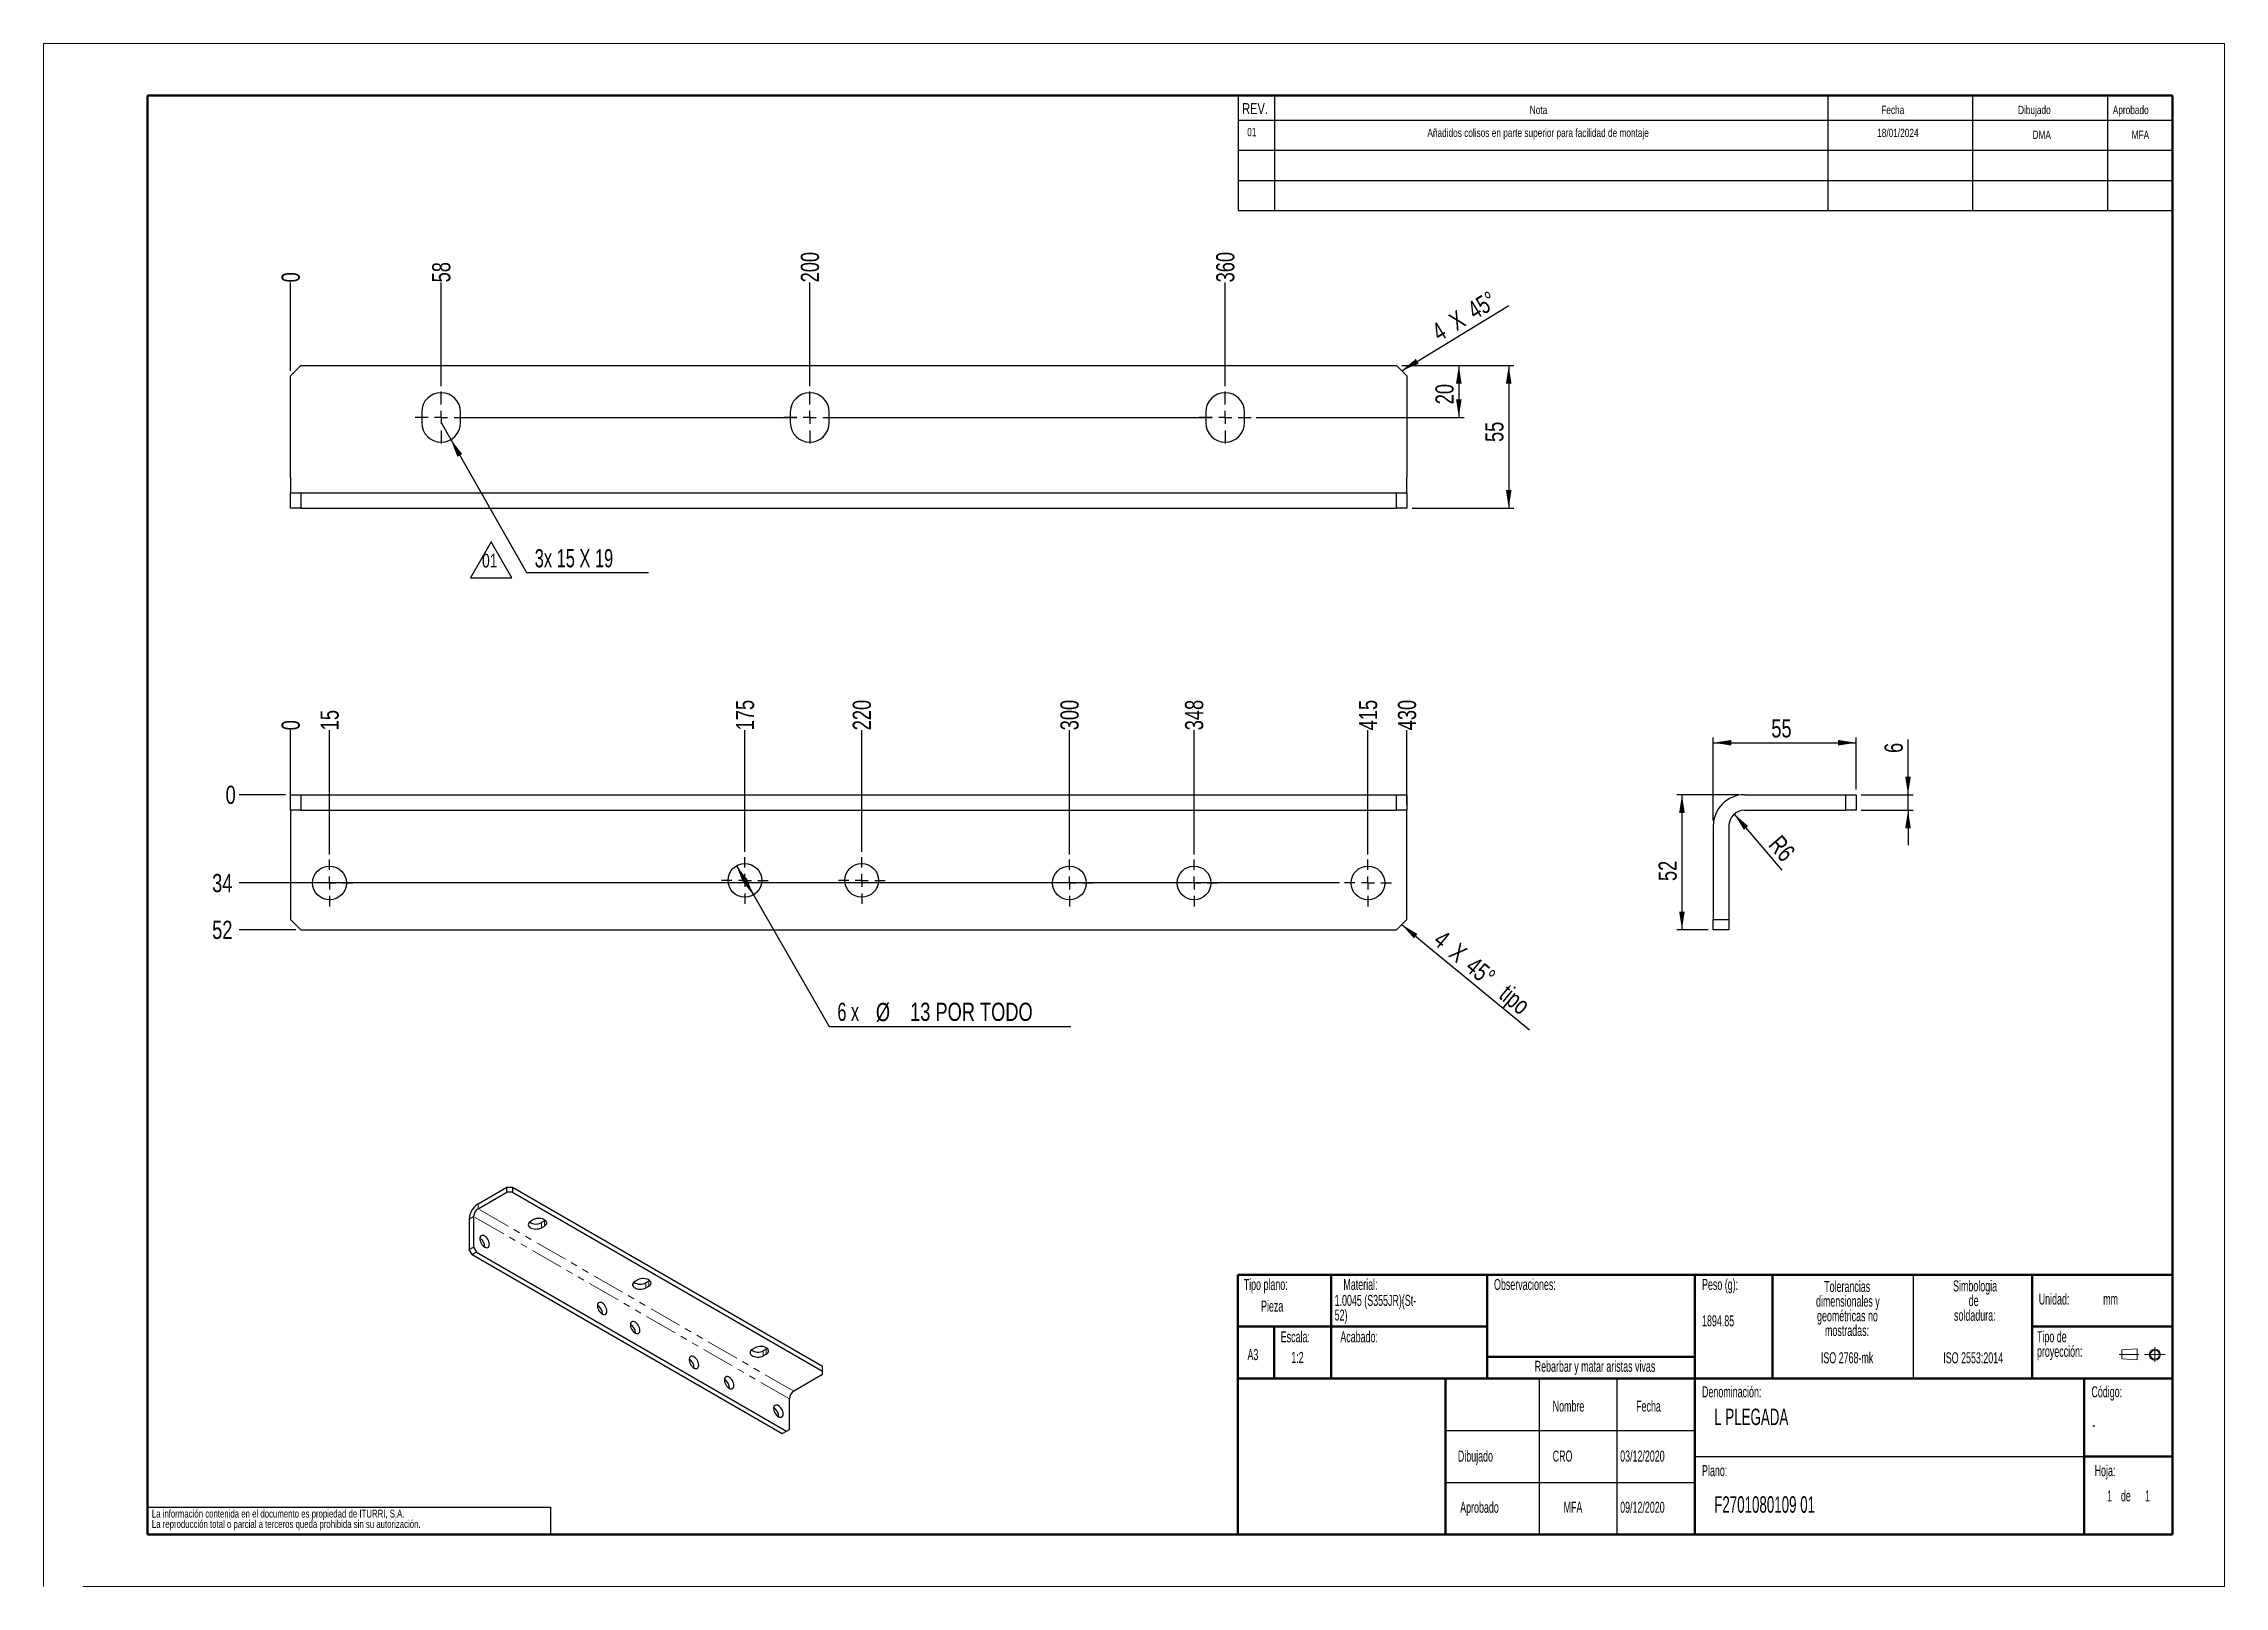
# Model space of a CAD drawing. Header units: millimetres. Extents: x 0 to 2826, y 0 to 813.
# Drawn here: x 0 to 420, y 0 to 297 of the extents above; entities that cross this region are included whole.
import ezdxf

# ---------------------------------------------------------------- set-up
doc = ezdxf.new("R2010")
doc.units = ezdxf.units.MM
doc.linetypes.add('CENTERX2', pattern=[20.32, 12.7, -2.54, 2.54, -2.54])
doc.linetypes.add('PHANTOM', pattern=[12.7, 6.35, -1.27, 1.27, -1.27, 1.27, -1.27])
doc.layers.add('FORMATO', color=7, linetype='Continuous')
doc.layers.add('SLD-0', color=179, linetype='Continuous')
doc.styles.add('SLDTEXTSTYLE0', font='TXT', dxfattribs={"width": 0.75})
doc.styles.add('SLDTEXTSTYLE1', font='TXT', dxfattribs={"width": 0.605})
doc.styles.add('SLDTEXTSTYLE2', font='TXT', dxfattribs={"width": 0.666667})
doc.styles.add('SLDTEXTSTYLE3', font='TXT', dxfattribs={"width": 0.675})
doc.dimstyles.new('SLDDIMSTYLE0', dxfattribs={"dimtxt": 3.5, "dimasz": 3.5, "dimexe": 0, "dimexo": 0.0625, "dimgap": 0.875, "dimtad": 0, "dimtih": 1, "dimtoh": 1, "dimdec": 0, "dimlfac": 2, "dimrnd": 1e-09, "dimdsep": 46, "dimtxsty": 'SLDTEXTSTYLE0', "dimblk1": 'NONE', "dimblk2": 'NONE', "dimsah": 1, "dimcen": 0.09, "dimadec": 0, "dimazin": 2, "dimtfac": 1, "dimtdec": 0, "dimtofl": 0, "dimtmove": 0, "dimatfit": 3, "dimldrblk": 'NONE', "dimfxl": 1, "dimfrac": 2, "dimtolj": 1, "dimtzin": 12, "dimarcsym": 0})
doc.dimstyles.new('SLDDIMSTYLE1', dxfattribs={"dimtxt": 3.5, "dimasz": 3.5, "dimexe": 0, "dimexo": 0.0625, "dimgap": 0.875, "dimtad": 0, "dimtih": 1, "dimtoh": 1, "dimdec": 1, "dimlfac": 2, "dimrnd": 1e-09, "dimzin": 12, "dimdsep": 46, "dimtxsty": 'SLDTEXTSTYLE0', "dimblk1": 'NONE', "dimblk2": 'NONE', "dimsah": 1, "dimcen": 0.09, "dimadec": 0, "dimazin": 3, "dimtfac": 1, "dimtdec": 1, "dimtofl": 0, "dimtmove": 0, "dimatfit": 3, "dimldrblk": 'NONE', "dimfxl": 1, "dimfrac": 2, "dimtolj": 1, "dimtzin": 12, "dimarcsym": 0})
doc.dimstyles.new('SLDDIMSTYLE2', dxfattribs={"dimtxt": 3.5, "dimasz": 3.5, "dimexe": 0, "dimexo": 0.0625, "dimgap": 0.875, "dimtad": 0, "dimtih": 1, "dimtoh": 1, "dimdec": 6, "dimlfac": 2, "dimrnd": 1e-09, "dimzin": 12, "dimdsep": 46, "dimtxsty": 'SLDTEXTSTYLE0', "dimsah": 1, "dimcen": 0, "dimadec": 0, "dimazin": 3, "dimtfac": 1, "dimtdec": 1, "dimtmove": 0, "dimatfit": 3, "dimfxl": 1, "dimfrac": 2, "dimtolj": 1, "dimtzin": 12, "dimarcsym": 0})
doc.dimstyles.new('SLDDIMSTYLE3', dxfattribs={"dimtxt": 3.5, "dimasz": 3.5, "dimexe": 0, "dimexo": 0.0625, "dimgap": 0.875, "dimtad": 1, "dimdec": 1, "dimlfac": 2, "dimrnd": 1e-09, "dimzin": 12, "dimdsep": 46, "dimtxsty": 'SLDTEXTSTYLE0', "dimsah": 1, "dimcen": 0.09, "dimadec": 0, "dimazin": 3, "dimtfac": 1, "dimtdec": 1, "dimtofl": 0, "dimtmove": 0, "dimatfit": 3, "dimfxl": 1, "dimfrac": 2, "dimtolj": 1, "dimtzin": 12, "dimarcsym": 0})
doc.dimstyles.new('SLDDIMSTYLE4', dxfattribs={"dimtxt": 3.5, "dimasz": 3.5, "dimexe": 0, "dimexo": 0.0625, "dimgap": 0.875, "dimtad": 0, "dimtih": 1, "dimtoh": 1, "dimdec": 6, "dimlfac": 2, "dimrnd": 1e-09, "dimzin": 12, "dimdsep": 46, "dimtxsty": 'SLDTEXTSTYLE0', "dimsah": 1, "dimcen": 0, "dimadec": 0, "dimazin": 3, "dimtfac": 1, "dimtdec": 1, "dimtofl": 0, "dimtmove": 0, "dimatfit": 3, "dimfxl": 1, "dimfrac": 2, "dimtolj": 1, "dimtzin": 12, "dimarcsym": 0})
doc.dimstyles.new('SLDDIMSTYLE5', dxfattribs={"dimtxt": 3.5, "dimasz": 3.5, "dimexe": 0, "dimexo": 0.0625, "dimgap": 0.875, "dimtad": 1, "dimdec": 1, "dimlfac": 2, "dimrnd": 1e-09, "dimzin": 12, "dimdsep": 46, "dimtxsty": 'SLDTEXTSTYLE0', "dimsah": 1, "dimcen": 0, "dimadec": 0, "dimazin": 3, "dimtfac": 1, "dimtdec": 1, "dimtofl": 0, "dimtmove": 1, "dimatfit": 3, "dimfxl": 1, "dimfrac": 2, "dimtolj": 1, "dimtzin": 12, "dimarcsym": 0})
doc.dimstyles.new('SLDDIMSTYLE6', dxfattribs={"dimtxt": 3.5, "dimasz": 3.5, "dimexe": 0, "dimexo": 0.0625, "dimgap": 0.875, "dimtad": 1, "dimdec": 1, "dimlfac": 2, "dimrnd": 1e-09, "dimzin": 12, "dimdsep": 46, "dimtxsty": 'SLDTEXTSTYLE0', "dimsah": 1, "dimcen": 0.09, "dimadec": 0, "dimazin": 3, "dimtfac": 1, "dimtdec": 1, "dimtmove": 0, "dimatfit": 0, "dimfxl": 1, "dimfrac": 2, "dimtolj": 1, "dimtzin": 12, "dimarcsym": 0})

msp = doc.modelspace()

# ---------------------------------------------------------------- texts
at = {"layer": 'FORMATO', "style": 'SLDTEXTSTYLE0'}
for s, insert, char_height, attachment_point in [('REV.', (230.83569636, 285.55214024), 2.116666667, 1), ('Nota', (286.22438362, 285.02581871), 1.5875, 1), ('Fecha', (353.92640633, 285.02581871), 1.5875, 1), ('Dibujado', (380.2608472, 285.02581871), 1.5875, 1), ('Aprobado', (398.51007098, 285.02581871), 1.5875, 1), ('01', (232.68540799, 280.76331848), 1.5875, 2), ('Añadidos colisos en parte superior para facilidad de montaje', (287.8345292, 280.6330439), 1.5875, 2), ('18/01/2024', (357.11371401, 280.61108642), 1.5875, 2), ('DMA', (384.82505871, 280.24222014), 1.5875, 2), ('MFA', (403.82400928, 280.24222014), 1.5875, 2)]:
    msp.add_mtext(s, dxfattribs=dict(at, insert=insert, char_height=char_height, attachment_point=attachment_point))
at = {"layer": 'SLD-0', "style": 'SLDTEXTSTYLE1'}
for s, insert, char_height, attachment_point in [('Tipo plano:', (231.12929082, 59.18086464), 2.1166666667, 1), ('Tipo plano:', (231.12929082, 59.18086464), 2.1166666667, 1), ('Material:', (250.32966909, 59.18086464), 2.116666667, 1), ('Material:', (250.32966909, 59.18086464), 2.116666667, 1), ('Observaciones:', (279.33861511, 59.18086464), 2.1166666667, 1), ('Observaciones:', (279.33861511, 59.18086464), 2.1166666667, 1), ('Peso (g):', (319.40305943, 59.18086464), 2.116666667, 1), ('Peso (g):', (319.40305943, 59.18086464), 2.116666667, 1), ('Pieza', (234.47259474, 55.01919565), 2.116666667, 1), ('Pieza', (234.47259474, 55.01919565), 2.116666667, 1), ('Unidad:', (384.24614919, 56.37062815), 2.116666667, 1), ('Unidad:', (384.24614919, 56.37062815), 2.116666667, 1), ('mm', (396.66217784, 56.37062815), 2.116666667, 1), ('mm', (396.66217784, 56.37062815), 2.116666667, 1), ('1894.85', (319.40305943, 52.1813088), 2.116666667, 1), ('1894.85', (319.40305943, 52.1813088), 2.116666667, 1), ('Escala:', (238.26310497, 49.10146847), 2.116666667, 1), ('Escala:', (238.26310497, 49.10146847), 2.116666667, 1), ('Acabado:', (249.73827693, 49.10146847), 2.116666667, 1), ('Acabado:', (249.73827693, 49.10146847), 2.116666667, 1), ('A3', (231.85934892, 45.67436774), 2.116666667, 1), ('A3', (231.85934892, 45.67436774), 2.116666667, 1), ('1:2', (240.2902322, 45.13474483), 2.116666667, 1), ('1:2', (240.2902322, 45.13474483), 2.116666667, 1), ('Rebarbar y matar aristas vivas', (298.78549011, 43.4237297), 2.1166666667, 2), ('Rebarbar y matar aristas vivas', (298.78549011, 43.4237297), 2.1166666667, 2), ('ISO 2768-mk', (347.33660555, 45.06001736), 2.1166666667, 2), ('ISO 2768-mk', (347.33660555, 45.06001736), 2.1166666667, 2), ('ISO 2553:2014', (371.6253871, 45.06001736), 2.1166666667, 2), ('ISO 2553:2014', (371.6253871, 45.06001736), 2.1166666667, 2), ('Denominación:', (319.40305943, 38.51431126), 2.1166666667, 1), ('Denominación:', (319.40305943, 38.51431126), 2.1166666667, 1), ('Código:', (394.39793937, 38.51431126), 2.116666667, 1), ('Código:', (394.39793937, 38.51431126), 2.116666667, 1), ('Nombre', (290.63774587, 35.75483379), 2.116666667, 1), ('Nombre', (290.63774587, 35.75483379), 2.116666667, 1), ('Fecha', (306.70833095, 35.75483379), 2.116666667, 1), ('Fecha', (306.70833095, 35.75483379), 2.116666667, 1), ('L PLEGADA', (321.73896976, 34.21733212), 3.175, 1), ('L PLEGADA', (321.73896976, 34.21733212), 3.175, 1), ('-', (394.58638598, 32.19316863), 2.11666667, 1), ('-', (394.58638598, 32.19316863), 2.11666667, 1), ('Dibujado', (272.3731861, 26.14030871), 2.116666667, 1), ('Dibujado', (272.3731861, 26.14030871), 2.116666667, 1), ('CRO', (290.63774587, 26.14030877), 2.116666667, 1), ('03/12/2020', (303.6286535, 26.14030877), 2.116666667, 1), ('Plano:', (319.40305943, 23.33826749), 2.116666667, 1), ('Plano:', (319.40305943, 23.33826749), 2.116666667, 1), ('Hoja:', (395.01391774, 23.33826749), 2.116666667, 1), ('Hoja:', (395.01391774, 23.33826749), 2.116666667, 1), ('F2701080109 01', (321.73896976, 17.34676089), 3.175, 1), ('F2701080109 01', (321.73896976, 17.34676089), 3.175, 1), ('1', (397.41271376, 18.47490375), 2.11666667, 1), ('1', (397.41271376, 18.47490375), 2.11666667, 1), ('1', (397.41271376, 18.47490375), 2.11666667, 1), ('1', (397.41271376, 18.47490375), 2.11666667, 1), ('de', (400.07750248, 18.47490369), 2.116666667, 1), ('de', (400.07750248, 18.47490369), 2.116666667, 1), ('de', (400.07750248, 18.47490369), 2.116666667, 1), ('de', (400.07750248, 18.47490369), 2.116666667, 1), ('1', (404.73079952, 18.47490375), 2.11666667, 1), ('1', (404.73079952, 18.47490375), 2.11666667, 1), ('1', (404.73079952, 18.47490375), 2.11666667, 1), ('1', (404.73079952, 18.47490375), 2.11666667, 1), ('Aprobado', (272.82454183, 16.28235867), 2.116666667, 1), ('Aprobado', (272.82454183, 16.28235867), 2.116666667, 1), ('MFA', (292.73505847, 16.28235873), 2.116666667, 1), ('09/12/2020', (303.6286535, 16.28235873), 2.116666667, 1)]:
    msp.add_mtext(s, dxfattribs=dict(at, insert=insert, char_height=char_height, attachment_point=attachment_point))

# ---------------------------------------------------------------- blocks, each defined once
blk = doc.blocks.new('Bloque3')
at = {"color": 7, "linetype": 'CENTERX2', "lineweight": 18}
for p, q in [((397.92, 130.06), (394.8, 130.06)), ((398.88, 130.02), (402.16, 130.02)), ((400.52, 128.85), (400.52, 131.19))]:
    blk.add_line(p, q, dxfattribs=at)
at = {"color": 7, "linetype": 'Continuous', "lineweight": 18}
for p, q in [((397.68, 130.95), (395.23, 130.77)), ((395.23, 130.77), (395.23, 129.34)), ((397.68, 130.95), (397.68, 129.16)), ((397.68, 129.16), (395.23, 129.34))]:
    blk.add_line(p, q, dxfattribs=at)
for radius in [0.892, 0.713]:
    blk.add_circle((400.52, 130.02), radius, dxfattribs=at)
blk = doc.blocks.new('SW_NOTE_0_1')
at = {"layer": 'SLD-0', "color": 0, "attachment_point": 2, "style": 'SLDTEXTSTYLE1'}
for s, insert, char_height in [('dimensionales y', (7.54, -0.09), 2.1167), ('Tolerancias', (7.41, 2.73), 2.1167), ('geométricas no', (7.46, -2.92), 2.1167), ('mostradas:', (7.38, -5.74), 2.117)]:
    blk.add_mtext(s, dxfattribs=dict(at, insert=insert, char_height=char_height))
blk = doc.blocks.new('SW_NOTE_0_2')
at = {"layer": 'SLD-0', "color": 0, "attachment_point": 1, "style": 'SLDTEXTSTYLE1'}
for s, insert, char_height in [('Tipo de', (0, 2.73), 2.117), ('proyección:', (0, -0.09), 2.1167)]:
    blk.add_mtext(s, dxfattribs=dict(at, insert=insert, char_height=char_height))
blk = doc.blocks.new('SW_NOTE_0_3')
at = {"layer": 'SLD-0', "color": 0, "char_height": 2.117, "attachment_point": 2, "style": 'SLDTEXTSTYLE1'}
for s, insert in [('Simbologia', (7.11, 2.73)), ('de', (6.84, -0.09)), ('soldadura:', (7.06, -2.92))]:
    blk.add_mtext(s, dxfattribs=dict(at, insert=insert))
blk = doc.blocks.new('SW_NOTE_0_4')
at = {"layer": 'SLD-0', "color": 0, "attachment_point": 1, "style": 'SLDTEXTSTYLE1'}
for s, insert, char_height in [('52)', (0, -0.09), 2.117), ('1.0045 (S355JR)(St-', (0, 2.73), 2.1167)]:
    blk.add_mtext(s, dxfattribs=dict(at, insert=insert, char_height=char_height))
blk = doc.blocks.new('SW_NOTE_0_5')
at = {"layer": 'SLD-0', "color": 0, "char_height": 1.5, "attachment_point": 1, "style": 'SLDTEXTSTYLE0'}
for s, insert in [('La información contenida en el documento es propiedad de ITURRI, S.A.', (0, 1.93)), ('La reproducción total o parcial a terceros queda prohibida sin su autorización.', (0, -0.07))]:
    blk.add_mtext(s, dxfattribs=dict(at, insert=insert))
blk = doc.blocks.new('SW_NOTE_0_6')
at = {"layer": 'SLD-0', "color": 0, "attachment_point": 2, "style": 'SLDTEXTSTYLE1'}
for s, insert, char_height in [('dimensionales y', (7.54, -0.09), 2.1167), ('Tolerancias', (7.41, 2.73), 2.1167), ('geométricas no', (7.46, -2.92), 2.1167), ('mostradas:', (7.38, -5.74), 2.117)]:
    blk.add_mtext(s, dxfattribs=dict(at, insert=insert, char_height=char_height))
blk = doc.blocks.new('SW_NOTE_0_7')
at = {"layer": 'SLD-0', "color": 0, "attachment_point": 1, "style": 'SLDTEXTSTYLE1'}
for s, insert, char_height in [('Tipo de', (0, 2.73), 2.117), ('proyección:', (0, -0.09), 2.1167)]:
    blk.add_mtext(s, dxfattribs=dict(at, insert=insert, char_height=char_height))
blk = doc.blocks.new('SW_NOTE_0_8')
at = {"layer": 'SLD-0', "color": 0, "char_height": 2.117, "attachment_point": 2, "style": 'SLDTEXTSTYLE1'}
for s, insert in [('Simbologia', (7.11, 2.73)), ('de', (6.84, -0.09)), ('soldadura:', (7.06, -2.92))]:
    blk.add_mtext(s, dxfattribs=dict(at, insert=insert))
blk = doc.blocks.new('SW_NOTE_0_9')
at = {"layer": 'SLD-0', "color": 0, "attachment_point": 1, "style": 'SLDTEXTSTYLE1'}
for s, insert, char_height in [('52)', (0, -0.09), 2.117), ('1.0045 (S355JR)(St-', (0, 2.73), 2.1167)]:
    blk.add_mtext(s, dxfattribs=dict(at, insert=insert, char_height=char_height))
blk = doc.blocks.new('SW_NOTE_0_10')
at = {"layer": 'SLD-0', "color": 0, "char_height": 1.5, "attachment_point": 1, "style": 'SLDTEXTSTYLE0'}
for s, insert in [('La información contenida en el documento es propiedad de ITURRI, S.A.', (0, 1.93)), ('La reproducción total o parcial a terceros queda prohibida sin su autorización.', (0, -0.07))]:
    blk.add_mtext(s, dxfattribs=dict(at, insert=insert))
blk = doc.blocks.new('_D')
at = {"layer": 'FORMATO', "transparency": 16777216}
blk.add_line((47.56, 150.41), (47.56, 164.81), dxfattribs=at)
at = {"layer": 'FORMATO', "transparency": 16777216, "insert": (45.83, 164.81), "char_height": 3.5, "attachment_point": 1, "rotation": 90, "style": 'SLDTEXTSTYLE0'}
blk.add_mtext('0', dxfattribs=at)
blk = doc.blocks.new('_None')
blk = doc.blocks.new('_D_1')
at = {"layer": 'FORMATO', "color": 7, "transparency": 16777216}
blk.add_line((55.06, 140.91), (55.06, 164.81), dxfattribs=at)
at = {"layer": 'FORMATO', "color": 7, "transparency": 16777216, "insert": (53.33, 164.81), "char_height": 3.5, "attachment_point": 1, "rotation": 90, "style": 'SLDTEXTSTYLE0'}
blk.add_mtext('15', dxfattribs=at)
blk = doc.blocks.new('_D_2')
at = {"layer": 'FORMATO', "color": 7, "transparency": 16777216}
blk.add_line((135.06, 141.41), (135.06, 164.81), dxfattribs=at)
at = {"layer": 'FORMATO', "color": 7, "transparency": 16777216, "insert": (133.33, 164.81), "char_height": 3.5, "attachment_point": 1, "rotation": 90, "style": 'SLDTEXTSTYLE0'}
blk.add_mtext('175', dxfattribs=at)
blk = doc.blocks.new('_D_3')
at = {"layer": 'FORMATO', "color": 7, "transparency": 16777216}
blk.add_line((157.56, 141.41), (157.56, 164.81), dxfattribs=at)
at = {"layer": 'FORMATO', "color": 7, "transparency": 16777216, "insert": (155.83, 164.81), "char_height": 3.5, "attachment_point": 1, "rotation": 90, "style": 'SLDTEXTSTYLE0'}
blk.add_mtext('220', dxfattribs=at)
blk = doc.blocks.new('_D_4')
at = {"layer": 'FORMATO', "color": 7, "transparency": 16777216}
blk.add_line((197.56, 140.91), (197.56, 164.81), dxfattribs=at)
at = {"layer": 'FORMATO', "color": 7, "transparency": 16777216, "insert": (195.83, 164.81), "char_height": 3.5, "attachment_point": 1, "rotation": 90, "style": 'SLDTEXTSTYLE0'}
blk.add_mtext('300', dxfattribs=at)
blk = doc.blocks.new('_D_5')
at = {"layer": 'FORMATO', "color": 7, "transparency": 16777216}
blk.add_line((221.56, 140.91), (221.56, 164.81), dxfattribs=at)
at = {"layer": 'FORMATO', "color": 7, "transparency": 16777216, "insert": (219.83, 164.81), "char_height": 3.5, "attachment_point": 1, "rotation": 90, "style": 'SLDTEXTSTYLE0'}
blk.add_mtext('348', dxfattribs=at)
blk = doc.blocks.new('_D_6')
at = {"layer": 'FORMATO', "color": 7, "transparency": 16777216}
blk.add_line((255.06, 140.91), (255.06, 164.81), dxfattribs=at)
at = {"layer": 'FORMATO', "color": 7, "transparency": 16777216, "insert": (253.33, 164.81), "char_height": 3.5, "attachment_point": 1, "rotation": 90, "style": 'SLDTEXTSTYLE0'}
blk.add_mtext('415', dxfattribs=at)
blk = doc.blocks.new('_D_7')
at = {"layer": 'FORMATO', "color": 7, "transparency": 16777216}
blk.add_line((262.56, 150.41), (262.56, 164.81), dxfattribs=at)
at = {"layer": 'FORMATO', "color": 7, "transparency": 16777216, "insert": (260.83, 164.81), "char_height": 3.5, "attachment_point": 1, "rotation": 90, "style": 'SLDTEXTSTYLE0'}
blk.add_mtext('430', dxfattribs=at)
blk = doc.blocks.new('_D_8')
at = {"layer": 'FORMATO', "transparency": 16777216}
blk.add_line((46.56, 152.41), (37.63, 152.41), dxfattribs=at)
at = {"layer": 'FORMATO', "transparency": 16777216, "insert": (35.05, 154.14), "char_height": 3.5, "attachment_point": 1, "style": 'SLDTEXTSTYLE0'}
blk.add_mtext('0', dxfattribs=at)
blk = doc.blocks.new('_D_9')
at = {"layer": 'FORMATO', "color": 7, "transparency": 16777216}
blk.add_line((249.56, 135.41), (37.63, 135.41), dxfattribs=at)
at = {"layer": 'FORMATO', "color": 7, "transparency": 16777216, "insert": (32.46, 137.14), "char_height": 3.5, "attachment_point": 1, "style": 'SLDTEXTSTYLE0'}
blk.add_mtext('34', dxfattribs=at)
blk = doc.blocks.new('_D_10')
at = {"layer": 'FORMATO', "color": 7, "transparency": 16777216}
blk.add_line((48.56, 126.41), (37.63, 126.41), dxfattribs=at)
at = {"layer": 'FORMATO', "color": 7, "transparency": 16777216, "insert": (32.46, 128.14), "char_height": 3.5, "attachment_point": 1, "style": 'SLDTEXTSTYLE0'}
blk.add_mtext('52', dxfattribs=at)
blk = doc.blocks.new('_D_11')
at = {"layer": 'FORMATO', "transparency": 16777216}
for p, q in [((133.44, 138.73), (136.69, 133.1)), ((136.69, 133.1), (151.29, 107.8)), ((151.29, 107.8), (197.84, 107.8))]:
    blk.add_line(p, q, dxfattribs=at)
for points in [[(133.44, 138.73), (134.72, 135.43), (135.65, 135.96)], [(136.69, 133.1), (135.4, 136.4), (134.47, 135.86)]]:
    blk.add_solid(points, dxfattribs=at)
at = {"layer": 'FORMATO', "transparency": 16777216, "char_height": 3.5, "attachment_point": 1}
for s, insert, style in [('6 x', (152.88, 112.36), 'SLDTEXTSTYLE2'), ('%%c', (160.29, 112.31), 'SLDTEXTSTYLE0'), ('13 POR TODO', (166.88, 112.36), 'SLDTEXTSTYLE0')]:
    blk.add_mtext(s, dxfattribs=dict(at, insert=insert, style=style))
blk = doc.blocks.new('SW_CHAMFER_DIMENSION_0')
at = {"layer": 'FORMATO', "color": 0}
for p, q in [((-5.21, 4.33), (0, 0)), ((0, 0), (19.37, -15.97))]:
    blk.add_line(p, q, dxfattribs=at)
blk.add_solid([(-5.21, 4.33), (-2.87, 1.68), (-2.18, 2.51)], dxfattribs=at)
at = {"layer": 'FORMATO', "color": 0, "char_height": 3.5, "attachment_point": 1, "rotation": 320.499, "style": 'SLDTEXTSTYLE0'}
for s, insert in [('4', (2.87, 3.48)), ('X', (5.88, 1)), ('45°', (9.06, -1.62)), ('tipo', (15.5, -6.93))]:
    blk.add_mtext(s, dxfattribs=dict(at, insert=insert))
blk = doc.blocks.new('SW_CENTERMARKSYMBOL_0')
at = {"layer": 'FORMATO', "color": 0}
for p, q in [((0, 2.5), (0, 4.5)), ((-2.5, 0), (-4.5, 0)), ((0, 0), (-1.25, 0)), ((0, 0), (0, 1.25)), ((0, 0), (0, -1.25)), ((0, 0), (1.25, 0)), ((2.5, 0), (4.5, 0)), ((0, -2.5), (0, -4.5))]:
    blk.add_line(p, q, dxfattribs=at)
blk = doc.blocks.new('SW_CENTERMARKSYMBOL_1')
at = {"layer": 'FORMATO', "color": 0}
for p, q in [((0, 2.5), (0, 4.5)), ((-2.5, 0), (-4.5, 0)), ((0, 0), (-1.25, 0)), ((0, 0), (0, 1.25)), ((0, 0), (0, -1.25)), ((0, 0), (1.25, 0)), ((2.5, 0), (4.5, 0)), ((0, -2.5), (0, -4.5))]:
    blk.add_line(p, q, dxfattribs=at)
blk = doc.blocks.new('SW_CENTERMARKSYMBOL_2')
at = {"layer": 'FORMATO', "color": 0}
for p, q in [((0, 2.5), (0, 4.5)), ((-2.5, 0), (-4.5, 0)), ((0, 0), (-1.25, 0)), ((0, 0), (0, 1.25)), ((0, 0), (0, -1.25)), ((0, 0), (1.25, 0)), ((2.5, 0), (4.5, 0)), ((0, -2.5), (0, -4.5))]:
    blk.add_line(p, q, dxfattribs=at)
blk = doc.blocks.new('SW_CENTERMARKSYMBOL_3')
at = {"layer": 'FORMATO', "color": 0}
for p, q in [((0, 2.5), (0, 4.5)), ((-2.5, 0), (-4.5, 0)), ((0, 0), (-1.25, 0)), ((0, 0), (0, 1.25)), ((0, 0), (0, -1.25)), ((0, 0), (1.25, 0)), ((2.5, 0), (4.5, 0)), ((0, -2.5), (0, -4.5))]:
    blk.add_line(p, q, dxfattribs=at)
blk = doc.blocks.new('SW_CENTERMARKSYMBOL_4')
at = {"layer": 'FORMATO', "color": 0}
for p, q in [((0, 2.5), (0, 4.5)), ((-2.5, 0), (-4.5, 0)), ((0, 0), (-1.25, 0)), ((0, 0), (0, 1.25)), ((0, 0), (0, -1.25)), ((0, 0), (1.25, 0)), ((2.5, 0), (4.5, 0)), ((0, -2.5), (0, -4.5))]:
    blk.add_line(p, q, dxfattribs=at)
blk = doc.blocks.new('SW_CENTERMARKSYMBOL_5')
at = {"layer": 'FORMATO', "color": 0}
for p, q in [((0, 2.5), (0, 4.5)), ((-2.5, 0), (-4.5, 0)), ((0, 0), (-1.25, 0)), ((0, 0), (0, 1.25)), ((0, 0), (0, -1.25)), ((0, 0), (1.25, 0)), ((2.5, 0), (4.5, 0)), ((0, -2.5), (0, -4.5))]:
    blk.add_line(p, q, dxfattribs=at)
blk = doc.blocks.new('SW_NOTE_0')
at = {"layer": 'FORMATO', "color": 0, "insert": (0, 17.1), "char_height": 13.23, "attachment_point": 1, "style": 'SLDTEXTSTYLE0'}
blk.add_mtext('01', dxfattribs=at)
blk = doc.blocks.new('Simbolo rev1')
at = {"layer": 'FORMATO'}
for p, q in [((201.4, 1620.3), (181.4, 1585.7)), ((221.4, 1585.7), (201.4, 1620.3)), ((181.4, 1585.7), (221.4, 1585.7))]:
    blk.add_line(p, q, dxfattribs=at)
at = {"layer": 'FORMATO', "color": 7}
blk.add_blockref('SW_NOTE_0', (192.6, 1591.9), dxfattribs=at)
blk = doc.blocks.new('_D_12')
at = {"layer": 'FORMATO', "transparency": 16777216}
blk.add_line((47.56, 234.04), (47.56, 251.04), dxfattribs=at)
at = {"layer": 'FORMATO', "transparency": 16777216, "insert": (45.83, 251.04), "char_height": 3.5, "attachment_point": 1, "rotation": 90, "style": 'SLDTEXTSTYLE0'}
blk.add_mtext('0', dxfattribs=at)
blk = doc.blocks.new('_D_13')
at = {"layer": 'FORMATO', "color": 7, "transparency": 16777216}
blk.add_line((76.56, 231.04), (76.56, 251.04), dxfattribs=at)
at = {"layer": 'FORMATO', "color": 7, "transparency": 16777216, "insert": (74.83, 251.04), "char_height": 3.5, "attachment_point": 1, "rotation": 90, "style": 'SLDTEXTSTYLE0'}
blk.add_mtext('58', dxfattribs=at)
blk = doc.blocks.new('_D_14')
at = {"layer": 'FORMATO', "color": 7, "transparency": 16777216}
blk.add_line((147.56, 231.04), (147.56, 251.04), dxfattribs=at)
at = {"layer": 'FORMATO', "color": 7, "transparency": 16777216, "insert": (145.83, 251.04), "char_height": 3.5, "attachment_point": 1, "rotation": 90, "style": 'SLDTEXTSTYLE0'}
blk.add_mtext('200', dxfattribs=at)
blk = doc.blocks.new('_D_15')
at = {"layer": 'FORMATO', "color": 7, "transparency": 16777216}
blk.add_line((227.56, 231.04), (227.56, 251.04), dxfattribs=at)
at = {"layer": 'FORMATO', "color": 7, "transparency": 16777216, "insert": (225.83, 251.04), "char_height": 3.5, "attachment_point": 1, "rotation": 90, "style": 'SLDTEXTSTYLE0'}
blk.add_mtext('360', dxfattribs=at)
blk = doc.blocks.new('_D_16')
at = {"layer": 'FORMATO', "color": 7, "transparency": 16777216}
for p, q in [((261.56, 235.04), (283.17, 235.04)), ((282.17, 235.04), (282.17, 207.54)), ((263.56, 207.54), (283.17, 207.54))]:
    blk.add_line(p, q, dxfattribs=at)
for points in [[(282.17, 235.04), (281.63, 231.54), (282.71, 231.54)], [(282.17, 207.54), (282.71, 211.04), (281.63, 211.04)]]:
    blk.add_solid(points, dxfattribs=at)
at = {"layer": 'FORMATO', "color": 7, "transparency": 16777216, "insert": (277.65, 220.31), "char_height": 3.5, "attachment_point": 1, "rotation": 90, "style": 'SLDTEXTSTYLE0'}
blk.add_mtext('55', dxfattribs=at)
blk = doc.blocks.new('SW_CHAMFER_DIMENSION_1')
at = {"layer": 'FORMATO', "color": 0}
for p, q in [((0, 0), (12.85, 7.84)), ((-7.77, -4.7), (0, 0))]:
    blk.add_line(p, q, dxfattribs=at)
blk.add_solid([(-7.77, -4.7), (-4.5, -3.35), (-5.06, -2.43)], dxfattribs=at)
at = {"layer": 'FORMATO', "color": 0, "char_height": 3.5, "attachment_point": 1, "rotation": 31.3687, "style": 'SLDTEXTSTYLE0'}
for s, insert in [('45°', (4.5, 8.02)), ('4', (-2.35, 3.85)), ('X', (0.98, 5.88))]:
    blk.add_mtext(s, dxfattribs=dict(at, insert=insert))
blk = doc.blocks.new('_D_17')
at = {"layer": 'FORMATO', "color": 7, "transparency": 16777216}
for p, q in [((261.56, 235.04), (273.56, 235.04)), ((272.56, 235.04), (272.56, 225.04)), ((233.56, 225.04), (273.56, 225.04))]:
    blk.add_line(p, q, dxfattribs=at)
for points in [[(272.56, 235.04), (272.02, 231.54), (273.1, 231.54)], [(272.56, 225.04), (273.1, 228.54), (272.02, 228.54)]]:
    blk.add_solid(points, dxfattribs=at)
at = {"layer": 'FORMATO', "color": 7, "transparency": 16777216, "insert": (268.05, 227.57), "char_height": 3.5, "attachment_point": 1, "rotation": 90, "style": 'SLDTEXTSTYLE0'}
blk.add_mtext('20', dxfattribs=at)
blk = doc.blocks.new('_D_18')
at = {"layer": 'FORMATO', "transparency": 16777216}
for p, q in [((76.56, 224.04), (78.42, 220.78)), ((78.42, 220.78), (93, 195.17)), ((93, 195.17), (116.48, 195.17))]:
    blk.add_line(p, q, dxfattribs=at)
blk.add_solid([(78.42, 220.78), (79.68, 217.47), (80.62, 218.01)], dxfattribs=at)
at = {"layer": 'FORMATO', "transparency": 16777216, "insert": (94.59, 199.68), "char_height": 3.5, "attachment_point": 1, "style": 'SLDTEXTSTYLE3'}
blk.add_mtext('3x 15 X 19', dxfattribs=at)
blk = doc.blocks.new('SW_CENTERMARKSYMBOL_6')
at = {"layer": 'FORMATO', "color": 0}
for p, q in [((0, 2.5), (0, 5)), ((71, 2.5), (71, 5)), ((151, 2.5), (151, 5)), ((-2.5, 0), (-5, 0)), ((0, 0), (-1.25, 0)), ((0, 0), (0, 1.25)), ((0, 0), (0, -1.25)), ((0, 0), (1.25, 0)), ((2.5, 0), (5, 0)), ((2.5, 0), (68.5, 0)), ((68.5, 0), (66, 0)), ((71, 0), (69.75, 0)), ((71, 0), (71, 1.25)), ((71, 0), (71, -1.25)), ((71, 0), (72.25, 0)), ((73.5, 0), (76, 0)), ((73.5, 0), (148.5, 0)), ((148.5, 0), (146, 0)), ((151, 0), (149.75, 0)), ((151, 0), (151, 1.25)), ((151, 0), (151, -1.25)), ((151, 0), (152.25, 0)), ((153.5, 0), (156, 0)), ((0, -2.5), (0, -5)), ((71, -2.5), (71, -5)), ((151, -2.5), (151, -5))]:
    blk.add_line(p, q, dxfattribs=at)
blk = doc.blocks.new('_D_19')
at = {"layer": 'FORMATO', "color": 7, "transparency": 16777216}
blk.add_line((325.61, 148.68), (334.78, 137.86), dxfattribs=at)
blk.add_solid([(325.61, 148.68), (327.46, 145.66), (328.29, 146.36)], dxfattribs=at)
at = {"layer": 'FORMATO', "color": 7, "transparency": 16777216, "insert": (334.65, 144.91), "char_height": 3.5, "attachment_point": 1, "rotation": 310.7869, "style": 'SLDTEXTSTYLE0'}
blk.add_mtext('R6', dxfattribs=at)
blk = doc.blocks.new('_D_20')
at = {"layer": 'FORMATO', "color": 7, "transparency": 16777216}
for p, q in [((321.57, 147.41), (321.57, 163.41)), ((321.57, 162.41), (349.07, 162.41)), ((349.07, 153.41), (349.07, 163.41))]:
    blk.add_line(p, q, dxfattribs=at)
for points in [[(321.57, 162.41), (325.07, 161.87), (325.07, 162.95)], [(349.07, 162.41), (345.57, 162.95), (345.57, 161.87)]]:
    blk.add_solid(points, dxfattribs=at)
at = {"layer": 'FORMATO', "color": 7, "transparency": 16777216, "insert": (332.74, 166.92), "char_height": 3.5, "attachment_point": 1, "style": 'SLDTEXTSTYLE0'}
blk.add_mtext('55', dxfattribs=at)
blk = doc.blocks.new('_D_21')
at = {"layer": 'FORMATO', "color": 7, "transparency": 16777216}
for p, q in [((359.07, 152.41), (359.07, 163.02)), ((350.07, 152.41), (360.07, 152.41)), ((359.07, 149.41), (359.07, 152.41)), ((350.07, 149.41), (360.07, 149.41)), ((359.07, 149.41), (359.07, 142.68))]:
    blk.add_line(p, q, dxfattribs=at)
for points in [[(359.07, 152.41), (359.61, 155.91), (358.53, 155.91)], [(359.07, 149.41), (358.53, 145.91), (359.61, 145.91)]]:
    blk.add_solid(points, dxfattribs=at)
at = {"layer": 'FORMATO', "color": 7, "transparency": 16777216, "insert": (354.56, 160.44), "char_height": 3.5, "attachment_point": 1, "rotation": 90, "style": 'SLDTEXTSTYLE0'}
blk.add_mtext('6', dxfattribs=at)
blk = doc.blocks.new('_D_22')
at = {"layer": 'FORMATO', "color": 7, "transparency": 16777216}
for p, q in [((326.57, 152.41), (314.53, 152.41)), ((315.53, 152.41), (315.53, 126.41)), ((320.57, 126.41), (314.53, 126.41))]:
    blk.add_line(p, q, dxfattribs=at)
for points in [[(315.53, 152.41), (314.99, 148.91), (316.07, 148.91)], [(315.53, 126.41), (316.07, 129.91), (314.99, 129.91)]]:
    blk.add_solid(points, dxfattribs=at)
at = {"layer": 'FORMATO', "color": 7, "transparency": 16777216, "insert": (311.02, 135.79), "char_height": 3.5, "attachment_point": 1, "rotation": 90, "style": 'SLDTEXTSTYLE0'}
blk.add_mtext('52', dxfattribs=at)

# ---------------------------------------------------------------- dimensions: what is measured, and where the dimension line sits
at = {"layer": 'FORMATO', "color": 7}
for feature_location, offset, dtype, origin, picture, middle in [((147.56075128, 230.04040435), (0, 21), 1, (47.56075128, 233.04040435), '_D_14', (147.56075128, 254.91957103)), ((227.56075128, 230.04040435), (0, 21), 1, (47.56075128, 233.04040435), '_D_15', (227.56075128, 254.91957103)), ((76.56075128, 230.04040435), (0, 21), 1, (47.56075128, 233.04040435), '_D_13', (76.56075128, 253.62651555)), ((135.06075128, 140.41117713), (0, 24.4030715), 1, (47.56075128, 149.41117713), '_D_2', (135.06075128, 168.6934153)), ((157.56075128, 140.41117713), (0, 24.4030715), 1, (47.56075128, 149.41117713), '_D_3', (157.56075128, 168.6934153)), ((197.56075128, 139.91117713), (0, 24.9030715), 1, (47.56075128, 149.41117713), '_D_4', (197.56075128, 168.6934153)), ((221.56075128, 139.91117713), (0, 24.9030715), 1, (47.56075128, 149.41117713), '_D_5', (221.56075128, 168.6934153)), ((255.06075128, 139.91117713), (0, 24.9030715), 1, (47.56075128, 149.41117713), '_D_6', (255.06075128, 168.6934153)), ((262.56075128, 149.41117713), (0, 15.4030715), 1, (47.56075128, 149.41117713), '_D_7', (262.56075128, 168.6934153)), ((55.06075128, 139.91117713), (0, 24.9030715), 1, (47.56075128, 149.41117713), '_D_1', (55.06075128, 167.40035982)), ((250.56075128, 135.41117713), (-212.92721213, 0), 0, (47.56075128, 152.41117713), '_D_9', (35.04742796, 135.41117713)), ((49.56075128, 126.41117713), (-11.92721213, 0), 0, (47.56075128, 152.41117713), '_D_10', (35.04742796, 126.41117713))]:
    dim = msp.add_ordinate_dim(feature_location=feature_location, offset=offset, dtype=dtype, origin=origin, dimstyle='SLDDIMSTYLE1', dxfattribs=at)
    dim.commit()
    dim.dimension.update_dxf_attribs({"geometry": picture, "text_midpoint": middle})
at = {"layer": 'FORMATO'}
for feature_location, offset, dtype, origin, picture, middle in [((47.5607512837, 233.0404043546), (0, 18), 1, (47.5607512837, 233.0404043546), '_D_12', (47.5607512837, 252.3334599513)), ((47.5607512837, 149.4111771309), (0, 15.4030714982), 1, (47.5607512837, 149.4111771309), '_D', (47.5607512837, 166.1073042259)), ((47.5607512837, 152.4111771309), (-9.9272121256, 0), 0, (47.5607512837, 152.4111771309), '_D_8', (36.3404835613, 152.4111771309))]:
    dim = msp.add_ordinate_dim(feature_location=feature_location, offset=offset, dtype=dtype, origin=origin, dimstyle='SLDDIMSTYLE0', dxfattribs=at)
    dim.commit()
    dim.dimension.update_dxf_attribs({"geometry": picture, "text_midpoint": middle})
at = {"layer": 'FORMATO', "color": 7}
for base, p1, p2, dimstyle, picture, middle in [((272.56075128, 225.04040435), (260.56075128, 235.04040435), (232.56075128, 225.04040435), 'SLDDIMSTYLE3', '_D_17', (272.56075128, 230.15272871)), ((282.16661896, 207.54040435), (260.56075128, 235.04040435), (262.56075128, 207.54040435), 'SLDDIMSTYLE3', '_D_16', (282.16661896, 222.8913823)), ((359.07199067, 152.41117713), (349.07199067, 149.41117713), (349.07199067, 152.41117713), 'SLDDIMSTYLE6', '_D_21', (359.07199067, 161.72805756)), ((315.53105371, 126.41117713), (327.57199067, 152.41117713), (321.57199067, 126.41117713), 'SLDDIMSTYLE3', '_D_22', (315.53105371, 138.38094728))]:
    dim = msp.add_linear_dim(base=base, p1=p1, p2=p2, angle=90, dimstyle=dimstyle, dxfattribs=at)
    dim.commit()
    dim.dimension.update_dxf_attribs({"geometry": picture, "text_midpoint": middle, "dimtype": 160})
at = {"layer": 'FORMATO'}
dim = msp.add_radius_dim(center=(76.56075128, 224.04040435), mpoint=(78.41624822, 220.7816268), text='3x <> X 19\\P', dimstyle='SLDDIMSTYLE4', override={"dimpost": '<>'}, dxfattribs=at)
dim.commit()
dim.dimension.update_dxf_attribs({"geometry": '_D_18', "text_midpoint": (105.53658066, 197.94329486), "dimtype": 164})
at = {"layer": 'FORMATO', "color": 7}
dim = msp.add_linear_dim(base=(349.07199067, 162.41117713), p1=(321.57199067, 146.41117713), p2=(349.07199067, 152.41117713), dimstyle='SLDDIMSTYLE3', dxfattribs=at)
dim.commit()
dim.dimension.update_dxf_attribs({"geometry": '_D_20', "text_midpoint": (335.32199067, 162.41117713), "dimtype": 160})
dim = msp.add_radius_dim(center=(327.57199067, 146.41117713), mpoint=(325.61224871, 148.68261092), dimstyle='SLDDIMSTYLE5', dxfattribs=at)
dim.commit()
dim.dimension.update_dxf_attribs({"geometry": '_D_19', "text_midpoint": (333.36995094, 139.69108805), "dimtype": 164})
at = {"layer": 'FORMATO'}
dim = msp.add_diameter_dim_2p(p1=(136.68575128, 133.09659457), p2=(133.43575128, 138.72575969), text='6 x <> POR TODO\\P', dimstyle='SLDDIMSTYLE2', dxfattribs=at)
dim.commit()
dim.dimension.update_dxf_attribs({"geometry": '_D_11', "text_midpoint": (175.35918317, 110.60296829), "dimtype": 163})

# ---------------------------------------------------------------- linework, layer by layer
at = {"color": 7, "linetype": 'Continuous', "lineweight": 18}
for p, q in [((0, 297), (420, 297)), ((0, 297), (0, -0.00134922)), ((420, 297), (420, 0)), ((7.53061837, 0), (420, 0))]:
    msp.add_line(p, q, dxfattribs=at)
at = {"color": 7, "linetype": 'Continuous', "lineweight": 50}
for p, q in [((410, 287), (20, 287)), ((20, 10), (20, 287)), ((410, 10), (410, 287)), ((230, 60), (410, 60)), ((230, 60), (230, 10)), ((20, 10), (410, 10))]:
    msp.add_line(p, q, dxfattribs=at)
at = {"color": 7, "linetype": 'Continuous', "lineweight": 25}
for p, q in [((49.56075128, 235.04040435), (47.56075128, 233.04040435)), ((47.56075128, 213.54040435), (47.56075128, 233.04040435)), ((49.56075128, 235.04040435), (260.56075128, 235.04040435)), ((262.56075128, 233.04040435), (260.56075128, 235.04040435)), ((262.56075128, 233.04040435), (262.56075128, 213.54040435)), ((72.81075128, 226.04040435), (72.81075128, 224.04040435)), ((80.31075128, 224.04040435), (80.31075128, 226.04040435)), ((143.81075128, 226.04040435), (143.81075128, 224.04040435)), ((151.31075128, 224.04040435), (151.31075128, 226.04040435)), ((223.81075128, 226.04040435), (223.81075128, 224.04040435)), ((231.31075128, 224.04040435), (231.31075128, 226.04040435)), ((47.56075128, 213.54040435), (47.56075128, 210.54040435)), ((47.56075128, 207.54040435), (47.56075128, 210.54040435)), ((47.56075128, 210.54040435), (49.56075128, 210.54040435)), ((49.56075128, 210.54040435), (49.56075128, 207.54040435)), ((49.56075128, 210.54040435), (260.56075128, 210.54040435)), ((260.56075128, 207.54040435), (260.56075128, 210.54040435)), ((260.56075128, 210.54040435), (262.56075128, 210.54040435)), ((262.56075128, 210.54040435), (262.56075128, 213.54040435)), ((262.56075128, 210.54040435), (262.56075128, 207.54040435)), ((49.56075128, 207.54040435), (47.56075128, 207.54040435)), ((49.56075128, 207.54040435), (260.56075128, 207.54040435)), ((262.56075128, 207.54040435), (260.56075128, 207.54040435)), ((47.56075128, 149.41117713), (47.56075128, 152.41117713)), ((47.56075128, 152.41117713), (49.56075128, 152.41117713)), ((49.56075128, 152.41117713), (49.56075128, 149.41117713)), ((49.56075128, 152.41117713), (260.56075128, 152.41117713)), ((260.56075128, 149.41117713), (260.56075128, 152.41117713)), ((260.56075128, 152.41117713), (262.56075128, 152.41117713)), ((262.56075128, 152.41117713), (262.56075128, 149.41117713)), ((327.57199067, 152.41117713), (347.07199067, 152.41117713)), ((347.07199067, 149.41117713), (347.07199067, 152.41117713)), ((347.07199067, 152.41117713), (349.07199067, 152.41117713)), ((349.07199067, 152.41117713), (349.07199067, 149.41117713)), ((49.56075128, 149.41117713), (47.56075128, 149.41117713)), ((47.56075128, 149.41117713), (47.56075128, 146.41117713)), ((49.56075128, 149.41117713), (260.56075128, 149.41117713)), ((262.56075128, 149.41117713), (260.56075128, 149.41117713)), ((262.56075128, 146.41117713), (262.56075128, 149.41117713)), ((327.57199067, 149.41117713), (347.07199067, 149.41117713)), ((349.07199067, 149.41117713), (347.07199067, 149.41117713)), ((47.56075128, 146.41117713), (47.56075128, 128.41117713)), ((262.56075128, 128.41117713), (262.56075128, 146.41117713)), ((321.57199067, 146.41117713), (321.57199067, 128.41117713)), ((324.57199067, 146.41117713), (324.57199067, 128.41117713)), ((47.56075128, 128.41117713), (49.56075128, 126.41117713)), ((49.56075128, 126.41117713), (260.56075128, 126.41117713)), ((260.56075128, 126.41117713), (262.56075128, 128.41117713)), ((321.57199067, 128.41117713), (324.57199067, 128.41117713)), ((321.57199067, 126.41117713), (321.57199067, 128.41117713)), ((324.57199067, 126.41117713), (321.57199067, 126.41117713)), ((324.57199067, 128.41117713), (324.57199067, 126.41117713)), ((83.66552838, 73.65649233), (89.18096128, 76.84048396)), ((83.66552838, 72.67664335), (89.18096128, 75.86063499)), ((89.18096128, 75.86063499), (89.18096128, 76.84048396)), ((89.18096128, 76.84048396), (90.31233213, 76.84048396)), ((90.31233213, 75.86063499), (89.18096128, 75.86063499)), ((90.31233213, 76.84048396), (90.31233213, 75.86063499)), ((90.31233213, 76.84048396), (149.99214446, 42.38806164)), ((90.31233213, 75.86063499), (149.99214446, 41.40821267)), ((81.96847211, 70.71710464), (81.96847211, 64.8380108)), ((82.81700025, 71.20694951), (82.81700025, 65.32785567)), ((94.34284078, 70.59480267), (93.77715535, 70.26823942)), ((96.46416112, 70.35003947), (95.8984757, 70.02347623)), ((95.8984757, 69.04362725), (96.46416112, 69.3701905)), ((96.64033801, 70.47242107), (96.46416112, 70.35003947)), ((81.96847211, 64.8380108), (82.81700025, 65.32785567)), ((82.53415753, 63.8582149), (81.96847211, 64.8380108)), ((83.38268567, 64.34805977), (82.53415753, 63.8582149)), ((82.53415753, 63.8582149), (142.21396987, 29.40579258)), ((82.81700025, 65.32785567), (83.38268567, 64.34805977)), ((83.38268567, 64.34805977), (143.062498, 29.89563745)), ((114.42467336, 59.00180748), (113.85898794, 58.67524423)), ((116.7221706, 58.87942588), (116.54599371, 58.75704429)), ((116.54599371, 58.75704429), (115.98030828, 58.43048104)), ((115.98030828, 57.45063207), (116.54599371, 57.77719531)), ((137.05209036, 45.93927769), (136.48640494, 45.61271445)), ((139.17341071, 45.6945145), (138.60772528, 45.36795125)), ((138.60772528, 44.38810228), (139.17341071, 44.71466552)), ((139.3495876, 45.81689609), (139.17341071, 45.6945145)), ((149.99214446, 41.40821267), (149.99214446, 42.38806164)), ((149.99214446, 40.75508618), (144.47671156, 37.57109454)), ((149.99214446, 40.75508618), (149.99214446, 41.40821267)), ((143.62818343, 30.22230686), (143.62818343, 36.1014007)), ((142.21396987, 29.40579258), (143.062498, 29.89563745)), ((143.062498, 29.89563745), (143.62818343, 30.22230686))]:
    msp.add_line(p, q, dxfattribs=at)
at = {"color": 8, "linetype": 'PHANTOM', "lineweight": 18}
for p, q in [((83.66552838, 72.67664335), (83.66552838, 73.65649233)), ((144.47671156, 37.57109454), (83.66552838, 72.67664335)), ((81.96847211, 70.71710464), (82.81700025, 71.20694951)), ((143.62818343, 36.1014007), (82.81700025, 71.20694951)), ((95.8984757, 69.04362725), (95.8984757, 70.02347623)), ((96.46416112, 69.3701905), (96.46416112, 70.35003947)), ((115.98030828, 57.45063207), (115.98030828, 58.43048104)), ((116.54599371, 57.77719531), (116.54599371, 58.75704429)), ((138.60772528, 44.38810228), (138.60772528, 45.36795125)), ((139.17341071, 44.71466552), (139.17341071, 45.6945145))]:
    msp.add_line(p, q, dxfattribs=at)
at = {"color": 7, "linetype": 'Continuous', "lineweight": 25, "flags": 128}
for points in [[(85.8575594, 65.8588925), (85.83606811, 66.09949094), (85.77259914, 66.35365258), (85.67012024, 66.60949311), (85.53342319, 66.8550497), (85.36889981, 67.07884041), (85.18424302, 67.27040103), (84.98808718, 67.4207744), (84.7896043, 67.52292923), (84.59807523, 67.57208886), (84.42245566, 67.56595466), (84.27095735, 67.50481344), (84.15066421, 67.39152411), (84.06720101, 67.23138395), (84.02447039, 67.03188093), (84.02447039, 66.80234359), (84.06720101, 66.55350485), (84.15066421, 66.29700012), (84.27095735, 66.04482329), (84.42245566, 65.80876586), (84.59807523, 65.59986561), (84.7896043, 65.42789049), (84.98808718, 65.30088186), (85.18424302, 65.22477851), (85.36889981, 65.20313894), (85.53342319, 65.236975), (85.67012024, 65.32470455), (85.77259914, 65.46222545), (85.83606811, 65.64310738), (85.8575594, 65.8588925)], [(93.77715535, 70.26823942), (93.57980967, 70.12755347), (93.43744489, 69.96625546), (93.35628301, 69.79139488), (93.33987122, 69.61061398), (93.38892679, 69.43181376), (93.50130574, 69.26280863), (93.67209658, 69.11098495), (93.89383494, 68.98297812), (94.15682978, 68.88438266), (94.44958696, 68.81950767), (94.75931159, 68.7911885), (95.07246722, 68.80066282), (95.37536745, 68.84751658), (95.65477408, 68.92970202), (95.8984757, 69.04362725)], [(96.46416112, 69.3701905), (96.6615068, 69.51087645), (96.80387159, 69.67217446), (96.88503346, 69.84703504), (96.90144525, 70.02781594), (96.85238969, 70.20661616), (96.74001074, 70.37562129), (96.56921989, 70.52744498), (96.34748154, 70.6554518), (96.0844867, 70.75404726), (95.79172952, 70.81892225), (95.48200488, 70.84724142), (95.16884925, 70.8377671), (94.86594903, 70.79091335), (94.5865424, 70.7087279), (94.34284078, 70.59480267)], [(116.54599371, 57.77719531), (116.74333939, 57.91788126), (116.88570418, 58.07917927), (116.96686605, 58.25403985), (116.98327784, 58.43482075), (116.93422228, 58.61362098), (116.82184332, 58.7826261), (116.65105248, 58.93444979), (116.42931412, 59.06245662), (116.16631929, 59.16105207), (115.8735621, 59.22592706), (115.56383747, 59.25424623), (115.25068184, 59.24477191), (114.94778161, 59.19791816), (114.66837498, 59.11573272), (114.42467336, 59.00180748)], [(108.4849764, 52.95967087), (108.46348511, 53.20026931), (108.40001614, 53.45443095), (108.29753723, 53.71027148), (108.16084019, 53.95582807), (107.99631681, 54.17961879), (107.81166002, 54.37117941), (107.61550417, 54.52155277), (107.4170213, 54.6237076), (107.22549223, 54.67286724), (107.04987265, 54.66673303), (106.89837435, 54.60559182), (106.77808121, 54.49230249), (106.69461801, 54.33216232), (106.65188739, 54.1326593), (106.65188739, 53.90312197), (106.69461801, 53.65428322), (106.77808121, 53.3977785), (106.89837435, 53.14560166), (107.04987265, 52.90954423), (107.22549223, 52.70064398), (107.4170213, 52.52866886), (107.61550417, 52.40166024), (107.81166002, 52.32555688), (107.99631681, 52.30391732), (108.16084019, 52.33775337), (108.29753723, 52.42548292), (108.40001614, 52.56300382), (108.46348511, 52.74388575), (108.4849764, 52.95967087)], [(113.85898794, 58.67524423), (113.66164226, 58.53455828), (113.51927747, 58.37326027), (113.4381156, 58.19839969), (113.42170381, 58.01761879), (113.47075937, 57.83881857), (113.58313832, 57.66981344), (113.75392917, 57.51798976), (113.97566752, 57.38998293), (114.23866236, 57.29138747), (114.53141954, 57.22651248), (114.84114418, 57.19819331), (115.15429981, 57.20766764), (115.45720004, 57.25452139), (115.73660666, 57.33670683), (115.98030828, 57.45063207)], [(114.84893743, 49.28583437), (114.82744614, 49.52643281), (114.76397717, 49.78059445), (114.66149826, 50.03643498), (114.52480122, 50.28199157), (114.36027784, 50.50578228), (114.17562105, 50.6973429), (113.9794652, 50.84771627), (113.78098233, 50.9498711), (113.58945326, 50.99903073), (113.41383368, 50.99289653), (113.26233538, 50.93175531), (113.14204224, 50.81846598), (113.05857904, 50.65832582), (113.01584842, 50.4588228), (113.01584842, 50.22928546), (113.05857904, 49.98044672), (113.14204224, 49.72394199), (113.26233538, 49.47176516), (113.41383368, 49.23570773), (113.58945326, 49.02680748), (113.78098233, 48.85483236), (113.9794652, 48.72782373), (114.17562105, 48.65172038), (114.36027784, 48.63008081), (114.52480122, 48.66391687), (114.66149826, 48.75164642), (114.76397717, 48.88916732), (114.82744614, 49.07004925), (114.84893743, 49.28583437)], [(126.16264593, 42.59126131), (126.14115464, 42.83185975), (126.07768567, 43.08602139), (125.97520676, 43.34186192), (125.83850972, 43.58741851), (125.67398634, 43.81120923), (125.48932955, 44.00276985), (125.2931737, 44.15314321), (125.09469083, 44.25529804), (124.90316176, 44.30445768), (124.72754218, 44.29832347), (124.57604388, 44.23718226), (124.45575074, 44.12389293), (124.37228754, 43.96375276), (124.32955692, 43.76424974), (124.32955692, 43.53471241), (124.37228754, 43.28587366), (124.45575074, 43.02936894), (124.57604388, 42.7771921), (124.72754218, 42.54113467), (124.90316176, 42.33223442), (125.09469083, 42.1602593), (125.2931737, 42.03325068), (125.48932955, 41.95714732), (125.67398634, 41.93550776), (125.83850972, 41.96934381), (125.97520676, 42.05707336), (126.07768567, 42.19459426), (126.14115464, 42.37547619), (126.16264593, 42.59126131)], [(136.48640494, 45.61271445), (136.28905926, 45.47202849), (136.14669447, 45.31073048), (136.0655326, 45.1358699), (136.04912081, 44.955089), (136.09817637, 44.77628878), (136.21055532, 44.60728366), (136.38134617, 44.45545997), (136.60308452, 44.32745314), (136.86607936, 44.22885768), (137.15883654, 44.1639827), (137.46856117, 44.13566352), (137.78171681, 44.14513785), (138.08461703, 44.1919916), (138.36402366, 44.27417704), (138.60772528, 44.38810228)], [(139.17341071, 44.71466552), (139.37075639, 44.85535147), (139.51312117, 45.01664949), (139.59428305, 45.19151006), (139.61069484, 45.37229096), (139.56163927, 45.55109119), (139.44926032, 45.72009631), (139.27846948, 45.87192), (139.05673112, 45.99992683), (138.79373628, 46.09852228), (138.5009791, 46.16339727), (138.19125447, 46.19171644), (137.87809884, 46.18224212), (137.57519861, 46.13538837), (137.29579198, 46.05320293), (137.05209036, 45.93927769)], [(132.95087103, 38.67250237), (132.92937974, 38.91310081), (132.86591077, 39.16726245), (132.76343186, 39.42310298), (132.62673482, 39.66865958), (132.46221144, 39.89245029), (132.27755465, 40.08401091), (132.0813988, 40.23438428), (131.88291593, 40.3365391), (131.69138686, 40.38569874), (131.51576728, 40.37956453), (131.36426898, 40.31842332), (131.24397584, 40.20513399), (131.16051264, 40.04499383), (131.11778202, 39.84549081), (131.11778202, 39.61595347), (131.16051264, 39.36711473), (131.24397584, 39.11061), (131.36426898, 38.85843317), (131.51576728, 38.62237573), (131.69138686, 38.41347549), (131.88291593, 38.24150037), (132.0813988, 38.11449174), (132.27755465, 38.03838839), (132.46221144, 38.01674882), (132.62673482, 38.05058488), (132.76343186, 38.13831442), (132.86591077, 38.27583533), (132.92937974, 38.45671725), (132.95087103, 38.67250237)], [(142.4261019, 33.20256802), (142.40461061, 33.44316646), (142.34114164, 33.6973281), (142.23866273, 33.95316863), (142.10196569, 34.19872523), (141.9374423, 34.42251594), (141.75278552, 34.61407656), (141.55662967, 34.76444993), (141.35814679, 34.86660475), (141.16661772, 34.91576439), (140.99099815, 34.90963019), (140.83949985, 34.84848897), (140.71920671, 34.73519964), (140.63574351, 34.57505948), (140.59301289, 34.37555646), (140.59301289, 34.14601912), (140.63574351, 33.89718038), (140.71920671, 33.64067565), (140.83949985, 33.38849882), (140.99099815, 33.15244138), (141.16661772, 32.94354114), (141.35814679, 32.77156602), (141.55662967, 32.64455739), (141.75278552, 32.56845404), (141.9374423, 32.54681447), (142.10196569, 32.58065053), (142.23866273, 32.66838008), (142.34114164, 32.80590098), (142.40461061, 32.98678291), (142.4261019, 33.20256802)]]:
    msp.add_lwpolyline(points, dxfattribs=at)
at = {"color": 7, "linetype": 'Continuous', "lineweight": 25}
for centre in [(55.06075128, 135.41117713), (135.06075128, 135.91117713), (157.56075128, 135.91117713), (197.56075128, 135.41117713), (221.56075128, 135.41117713), (255.06075128, 135.41117713)]:
    msp.add_circle(centre, 3.25, dxfattribs=at)
for centre, radius, start, end in [((76.56075128, 226.04040435), 3.75, 0, 180), ((147.56075128, 226.04040435), 3.75, 0, 180), ((227.56075128, 226.04040435), 3.75, 0, 180), ((76.56075128, 224.04040435), 3.75, 180, 0), ((147.56075128, 224.04040435), 3.75, 180, 0), ((227.56075128, 224.04040435), 3.75, 180, 0), ((327.57199067, 146.41117713), 6, 90, 180), ((327.57199067, 146.41117713), 3, 90, 180), ((85.63741859, 70.55842919), 3.67237609, 122.4763978922, 177.5236019622), ((84.65925957, 71.12311649), 1.84416577, 122.60547834, 177.3945215143), ((94.84852419, 71.93940741), 2.18476325, 235.1785450942, 298.7232292222), ((83.07852511, 65.31592069), 1.92811706, 359.2780026526, 60.7166208147), ((114.93035678, 60.34641223), 2.18476325, 235.1785450943, 298.7232292222), ((105.70594211, 52.41669907), 1.92811706, 359.2780026526, 60.7166208147), ((112.06990314, 48.74286256), 1.92811706, 359.2780026526, 60.7166208147), ((123.38361164, 42.04828951), 1.92811706, 359.2780026526, 60.7166208147), ((137.55777377, 47.28388244), 2.18476325, 235.1785450943, 298.7232292222), ((130.17183674, 38.12953057), 1.92811706, 359.2780026526, 60.7166208147), ((139.6470676, 32.65959622), 1.92811706, 359.2780026526, 60.7166208147), ((145.47044275, 36.01756768), 1.84416577, 122.60547834, 177.3945215143)]:
    msp.add_arc(centre, radius, start, end, dxfattribs=at)
at = {"layer": 'FORMATO'}
for p, q in [((230.09146719, 287), (410, 287)), ((230.09146719, 287), (230.09146719, 264.86558535)), ((237.033566, 287), (237.033566, 264.86558535)), ((343.65705136, 287), (343.65705136, 264.86558535)), ((371.46223794, 287), (371.46223794, 264.86558535)), ((397.5127429, 287), (397.5127429, 264.86558535)), ((410, 287), (410, 264.86558535)), ((230.09146719, 282.26558535), (410, 282.26558535)), ((230.09146719, 276.46558535), (410, 276.46558535)), ((230.09146719, 270.66558535), (410, 270.66558535)), ((230.09146719, 264.86558535), (410, 264.86558535))]:
    msp.add_line(p, q, dxfattribs=at)
at = {"layer": 'SLD-0', "lineweight": 50}
for p, q in [((248, 60), (248, 40)), ((278, 60), (278, 40)), ((318, 60), (318, 40)), ((333, 60), (333, 40)), ((383, 60), (383, 40)), ((230, 50), (248, 50)), ((237, 50), (237, 40)), ((248, 50), (278, 50)), ((383, 50), (410, 50)), ((278, 44.15792826), (318, 44.15792826)), ((230, 40), (410, 40)), ((270, 40), (270, 10)), ((318, 40), (318, 10)), ((393, 40), (393, 10)), ((393, 25), (410, 25))]:
    msp.add_line(p, q, dxfattribs=at)
at = {"layer": 'SLD-0'}
for p, q in [((360.08171045, 60), (360.08171045, 40)), ((288, 40), (288, 10)), ((303, 40), (303, 10)), ((270, 30), (318, 30)), ((318, 25), (393, 25)), ((270, 20), (318, 20)), ((20.00221813, 15.24515472), (97.62867325, 15.24515472)), ((97.62867325, 15.24515472), (97.62867325, 10))]:
    msp.add_line(p, q, dxfattribs=at)

# ---------------------------------------------------------------- block references
at = {"color": 7, "linetype": 'Continuous'}
for name, p, xscale, yscale, zscale in [('Simbolo rev1', (45.92634975, -123.0031727), 0.2, 0.2, 0.2), ('Bloque3', (-74.01075556, -111.40755219), 1.2, 1.2, 1.2), ('Bloque3', (-74.01075556, -111.40755219), 1.2, 1.2, 1.2)]:
    msp.add_blockref(name, p, dxfattribs=dict(at, xscale=xscale, yscale=yscale, zscale=zscale))
at = {"layer": 'FORMATO'}
for name, p in [('SW_CHAMFER_DIMENSION_1', (269.33412304, 238.73603159)), ('SW_CHAMFER_DIMENSION_0', (266.77311018, 123.07837837))]:
    msp.add_blockref(name, p, dxfattribs=at)
at = {"layer": 'FORMATO', "color": 7}
for name, p in [('SW_CENTERMARKSYMBOL_6', (76.56075128, 225.04040435)), ('SW_CENTERMARKSYMBOL_0', (55.06075128, 135.41117713)), ('SW_CENTERMARKSYMBOL_1', (135.06075128, 135.91117713)), ('SW_CENTERMARKSYMBOL_2', (157.56075128, 135.91117713)), ('SW_CENTERMARKSYMBOL_3', (197.56075128, 135.41117713)), ('SW_CENTERMARKSYMBOL_4', (221.56075128, 135.41117713)), ('SW_CENTERMARKSYMBOL_5', (255.06075128, 135.41117713))]:
    msp.add_blockref(name, p, dxfattribs=at)
at = {"layer": 'SLD-0'}
for name, p in [('SW_NOTE_0_1', (339.94542139, 56.0559764)), ('SW_NOTE_0_6', (339.94542139, 56.0559764)), ('SW_NOTE_0_3', (364.87312155, 56.16554269)), ('SW_NOTE_0_8', (364.87312155, 56.16554269)), ('SW_NOTE_0_4', (248.63482853, 53.37723202)), ('SW_NOTE_0_9', (248.63482853, 53.37723202)), ('SW_NOTE_0_2', (383.91399545, 46.39094542)), ('SW_NOTE_0_7', (383.91399545, 46.39094542)), ('SW_NOTE_0_5', (20.83783391, 12.81920449)), ('SW_NOTE_0_10', (20.83783391, 12.81920449))]:
    msp.add_blockref(name, p, dxfattribs=at)

msp.set_redraw_order([(e.dxf.handle, doc.entitydb.next_handle()) for e in msp.query("TEXT MTEXT ATTDEF DIMENSION ARC_DIMENSION")])  # texts and dimensions are drawn at this point

doc.saveas('drawing.dxf')
